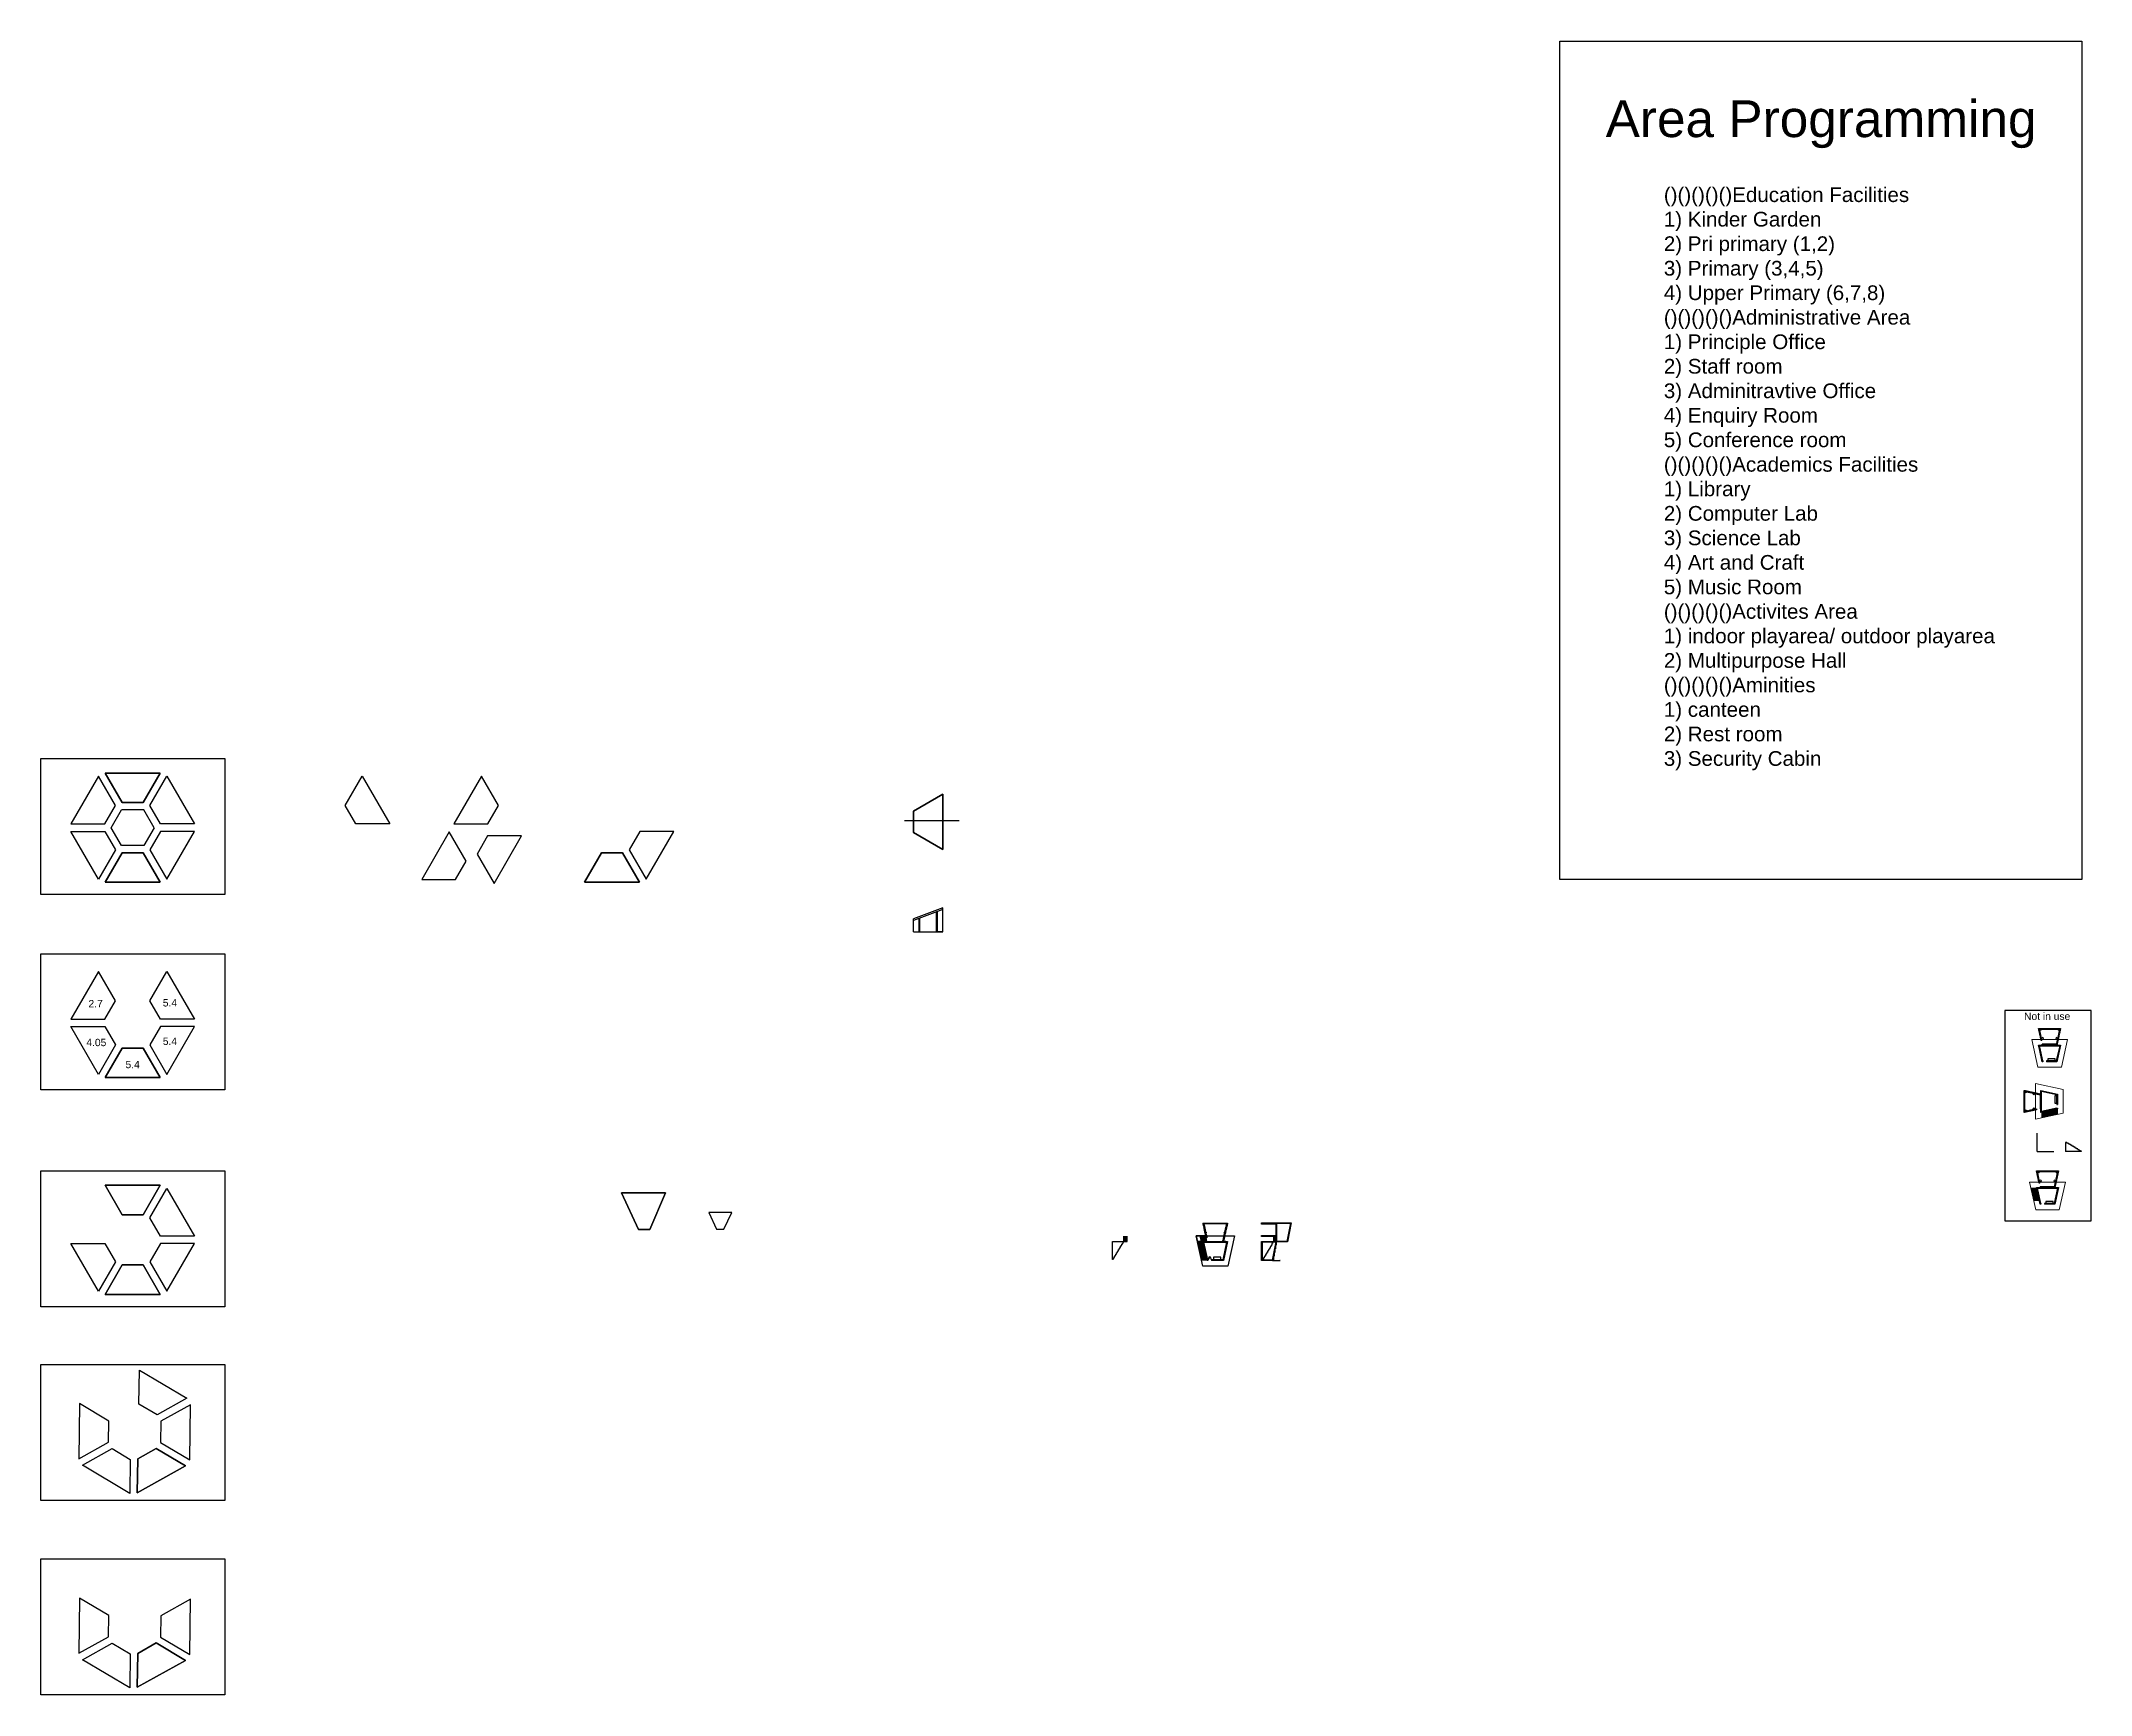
# Model space of a CAD drawing. Header units: millimetres. Extents: x 2699056 to 8562313, y 3604254 to 5198898.
# Drawn here: x 8004617 to 8562313, y 4748989 to 5198898 of the extents above; entities that cross this region are included whole.
import ezdxf

# ---------------------------------------------------------------- set-up
doc = ezdxf.new("R2010")
doc.units = ezdxf.units.MM
doc.header["$LTSCALE"] = 10
doc.header["$MEASUREMENT"] = 0
doc.linetypes.add('ACAD_ISO02W100', pattern=[15, 12, -3])
doc.styles.get("Standard").update_dxf_attribs({"font": 'arial.ttf'})

msp = doc.modelspace()

# ---------------------------------------------------------------- texts
at = {"attachment_point": 1}
for s, width, insert, char_height in [('Area Programming', 132206.67, (8430274, 5182759), 10000), ('()()()()()Education Facilities\\P1) Kinder Garden\\P2) Pri primary (1,2)\\P3) Primary (3,4,5)\\P4) Upper Primary (6,7,8)\\P()()()()()Administrative Area\\P1) Principle Office\\P2) Staff room\\P3) Adminitravtive Office\\P4) Enquiry Room\\P5) Conference room\\P()()()()()Academics Facilities\\P1) Library \\P2) Computer Lab\\P3) Science Lab\\P4) Art and Craft\\P5) Music Room\\P()()()()()Activites Area\\P1) indoor playarea/ outdoor playarea\\P2) Multipurpose Hall\\P()()()()()Aminities\\P1) canteen\\P2) Rest room\\P3) Security Cabin', 343921.98, (8446104, 5159098), 4000), ('2.7', 4229.97, (8017533, 4938038), 2000), ('5.4', 4229.97, (8037760, 4938281), 2000), ('4.05', 4229.97, (8016947, 4927480), 2000), ('5.4', 4229.97, (8037760, 4927819), 2000), ('5.4', 4229.97, (8027611, 4921487), 2000)]:
    msp.add_mtext_dynamic_manual_height_columns(s, width=width, gutter_width=1, heights=[0], dxfattribs=dict(at, insert=insert, char_height=char_height))
at = {"ltscale": 10, "insert": (8544097, 4934623), "char_height": 2000, "attachment_point": 1}
msp.add_mtext_dynamic_manual_height_columns('Not in use', width=14551.21, gutter_width=1, heights=[0], dxfattribs=at)

# ---------------------------------------------------------------- blocks, each defined once
blk = doc.blocks.new('*U36')
for p, q in [((0, 0), (0, -6)), ((40, 0), (40, -6))]:
    blk.add_line(p, q)
blk.add_lwpolyline([(0, 0), (20, 35), (22, 34), (2, -1)], close=True)
blk.add_arc((0, 0), 40, 0, 60)

# ---------------------------------------------------------------- linework, layer by layer
for p, q in [((8022057, 4999743), (8026676, 4991743)), ((8037057, 4999743), (8022057, 4999743)), ((8032438, 4991743), (8037057, 4999743)), ((8026676, 4991743), (8032438, 4991743)), ((8023702, 4984913), (8026490, 4989743)), ((8032624, 4989743), (8026490, 4989743)), ((8035412, 4984913), (8032624, 4989743)), ((8239516, 4986894), (8254399, 4986894)), ((8022057, 4970083), (8026676, 4978083)), ((8026676, 4978083), (8032438, 4978083)), ((8032438, 4978083), (8037057, 4970083)), ((8037057, 4970083), (8022057, 4970083)), ((8249980, 4963115), (8241980, 4960115)), ((8249980, 4962688), (8241980, 4959688)), ((8241980, 4956615), (8241980, 4960115)), ((8243480, 4956615), (8243480, 4960250)), ((8243680, 4956615), (8243680, 4960325)), ((8248280, 4956615), (8248280, 4962050)), ((8248480, 4956615), (8248480, 4962125)), ((8249980, 4956615), (8249980, 4963115)), ((8241980, 4956615), (8249980, 4956615)), ((8241980, 4956615), (8243480, 4956615)), ((8241980, 4956615), (8243480, 4956615)), ((8249980, 4956615), (8248480, 4956615)), ((8548982, 4926992), (8548777, 4926992)), ((8549202, 4925992), (8548998, 4925992)), ((8549199, 4921475), (8549199, 4921260)), ((8550199, 4921460), (8550199, 4921260)), ((8547472, 4908391), (8547472, 4908186)), ((8548472, 4908611), (8548472, 4908407)), ((8550125, 4907771), (8550125, 4906235)), ((8550425, 4907838), (8550425, 4906302)), ((8550725, 4907904), (8550725, 4906368)), ((8551025, 4907970), (8551025, 4906434)), ((8551325, 4908036), (8551325, 4906500)), ((8551625, 4908102), (8551625, 4906566)), ((8551925, 4908169), (8551925, 4906633)), ((8552225, 4908235), (8552225, 4906699)), ((8552525, 4908301), (8552525, 4906765)), ((8552825, 4908367), (8552825, 4906831)), ((8552988, 4908608), (8553203, 4908608)), ((8553003, 4909608), (8553203, 4909608)), ((8553125, 4908433), (8553125, 4906897)), ((8548925, 4907507), (8548925, 4905971)), ((8549225, 4907573), (8549225, 4906037)), ((8549525, 4907639), (8549525, 4906103)), ((8549825, 4907705), (8549825, 4906169)), ((8547542, 4886771), (8546006, 4886771)), ((8547608, 4886471), (8546072, 4886471)), ((8547675, 4886171), (8546138, 4886171)), ((8547741, 4885871), (8546205, 4885871)), ((8547807, 4885571), (8546271, 4885571)), ((8548426, 4888224), (8548221, 4888224)), ((8548647, 4887224), (8548442, 4887224)), ((8547873, 4885271), (8546337, 4885271)), ((8547939, 4884971), (8546403, 4884971)), ((8548006, 4884671), (8546469, 4884671)), ((8548072, 4884371), (8546536, 4884371)), ((8548138, 4884071), (8546602, 4884071)), ((8548204, 4883771), (8546668, 4883771)), ((8548278, 4883471), (8546734, 4883471)), ((8548644, 4882708), (8548644, 4882493)), ((8549644, 4882693), (8549644, 4882493))]:
    msp.add_line(p, q)
at = {"ltscale": 100}
for p, q in [((8547672, 4896799), (8547672, 4901799)), ((8547672, 4896799), (8552203, 4896799)), ((8555413, 4899319), (8555413, 4896799)), ((8559613, 4896799), (8555413, 4896799)), ((8558713, 4897339), (8559013, 4897339)), ((8559013, 4897339), (8559013, 4897159)), ((8559013, 4897159), (8559313, 4897159)), ((8559313, 4897159), (8559313, 4896979)), ((8559313, 4896979), (8559613, 4896979)), ((8559613, 4896979), (8559613, 4896799)), ((8340681, 4877426), (8344681, 4877426)), ((8340681, 4872351), (8340681, 4877426)), ((8340806, 4877301), (8344530, 4877301)), ((8340806, 4872351), (8340806, 4877301)), ((8344530, 4877301), (8343578, 4872351)), ((8344681, 4877426), (8343681, 4872226)), ((8296123, 4867432), (8296123, 4872332)), ((8296123, 4872332), (8300123, 4872332)), ((8320724, 4872332), (8319239, 4872332)), ((8320790, 4872032), (8319305, 4872032)), ((8320856, 4871732), (8319371, 4871732)), ((8320923, 4871432), (8319438, 4871432)), ((8320989, 4871132), (8319504, 4871132)), ((8321055, 4870832), (8319570, 4870832)), ((8321121, 4870532), (8319636, 4870532)), ((8321187, 4870232), (8319702, 4870232)), ((8321254, 4869932), (8319769, 4869932)), ((8321320, 4869632), (8319835, 4869632)), ((8321386, 4869332), (8319901, 4869332)), ((8320291, 4872332), (8319967, 4873801)), ((8321452, 4869032), (8319967, 4869032)), ((8321518, 4868732), (8320033, 4868732)), ((8320598, 4872332), (8320274, 4873801)), ((8320902, 4872351), (8320582, 4873801)), ((8321209, 4872351), (8320889, 4873801)), ((8321516, 4872351), (8321196, 4873801)), ((8321823, 4872351), (8321492, 4873851)), ((8336806, 4872376), (8336806, 4867276)), ((8336806, 4872376), (8340806, 4872376)), ((8339866, 4872376), (8340046, 4872376)), ((8340046, 4872376), (8340046, 4873701)), ((8340297, 4869351), (8340104, 4869351)), ((8340104, 4869351), (8340104, 4868351)), ((8340226, 4872376), (8340226, 4873701)), ((8340489, 4870351), (8340297, 4870351)), ((8340297, 4870351), (8340297, 4869351)), ((8340406, 4872376), (8340406, 4873701)), ((8340681, 4871351), (8340489, 4871351)), ((8340489, 4871351), (8340489, 4870351)), ((8340586, 4872376), (8340586, 4873701)), ((8343681, 4872226), (8340657, 4872226)), ((8340681, 4872226), (8340681, 4871351)), ((8343578, 4872351), (8340806, 4872351)), ((8296303, 4867432), (8296123, 4867432)), ((8321585, 4868432), (8320100, 4868432)), ((8321651, 4868132), (8320166, 4868132)), ((8321717, 4867832), (8320232, 4867832)), ((8321783, 4867532), (8320298, 4867532)), ((8321849, 4867232), (8320313, 4867232)), ((8321867, 4867151), (8321783, 4867532)), ((8339681, 4867201), (8341681, 4867201)), ((8339681, 4867151), (8341681, 4867151)), ((8340104, 4868351), (8339912, 4868351)), ((8339912, 4868351), (8339912, 4867201))]:
    msp.add_line(p, q, dxfattribs=at)
at = {"ltscale": 10}
for p, q in [((8299183, 4872332), (8299183, 4873801)), ((8299363, 4872332), (8299363, 4873801)), ((8299543, 4872332), (8299543, 4873801)), ((8299723, 4872332), (8299723, 4873801)), ((8299903, 4872332), (8299903, 4873801)), ((8300083, 4872332), (8300083, 4873801)), ((8321516, 4872351), (8321516, 4872151)), ((8323016, 4872276), (8321516, 4872276)), ((8323016, 4872226), (8321516, 4872226)), ((8323016, 4872351), (8323016, 4872151)), ((8325124, 4872351), (8325124, 4872151)), ((8325124, 4872276), (8326624, 4872276)), ((8325124, 4872226), (8326624, 4872226)), ((8326624, 4872351), (8326624, 4872151)), ((8322028, 4867351), (8322028, 4867151)), ((8323028, 4867351), (8323028, 4867151)), ((8325690, 4867351), (8325690, 4867151)), ((8326112, 4867251), (8325690, 4867251)), ((8326112, 4867351), (8326112, 4867151))]:
    msp.add_line(p, q, dxfattribs=at)
for points in [[(8417786, 5198898), (8559851, 5198898), (8559851, 4970860), (8417786, 4970860)], [(8004617, 4966722), (8004617, 5003722), (8054617, 5003722), (8054617, 4966722)], [(8024851, 4990903), (8020232, 4998903), (8012732, 4985913), (8021970, 4985913)], [(8032438, 4991743), (8026676, 4991743), (8022057, 4999743), (8037057, 4999743)], [(8034263, 4990903), (8038882, 4998903), (8046382, 4985913), (8037144, 4985913)], [(8090259, 4985913), (8087378, 4990903), (8091997, 4998903), (8099497, 4985913)], [(8126154, 4985913), (8129035, 4990903), (8124416, 4998903), (8116916, 4985913)], [(8249980, 4994006), (8241980, 4989387), (8241980, 4983625), (8249980, 4979006)], [(8249980, 4979006), (8241980, 4983625), (8241980, 4989387), (8249980, 4994006)], [(8021970, 4983913), (8024851, 4978923), (8020232, 4970923), (8012732, 4983913)], [(8037144, 4983913), (8034263, 4978923), (8038882, 4970923), (8046382, 4983913)], [(8117422, 4970788), (8120303, 4975779), (8115684, 4983779), (8108184, 4970788)], [(8135360, 4982720), (8126123, 4982720), (8123241, 4977730), (8127860, 4969730)], [(8176762, 4983913), (8167524, 4983913), (8164643, 4978923), (8169262, 4970923)], [(8032438, 4978083), (8026676, 4978083), (8022057, 4970083), (8037057, 4970083)], [(8152437, 4970083), (8157056, 4978083), (8162818, 4978083), (8167437, 4970083)], [(8167437, 4970083), (8162818, 4978083), (8157056, 4978083), (8152437, 4970083)], [(8004617, 4913612), (8004617, 4950612), (8054617, 4950612), (8054617, 4913612)], [(8021970, 4932803), (8024851, 4937793), (8020232, 4945793), (8012732, 4932803)], [(8037144, 4932803), (8034263, 4937793), (8038882, 4945793), (8046382, 4932803)], [(8012732, 4930803), (8021970, 4930803), (8024851, 4925812), (8020232, 4917812)], [(8046382, 4930803), (8037144, 4930803), (8034263, 4925812), (8038882, 4917812)], [(8022057, 4916973), (8026676, 4924973), (8032438, 4924973), (8037057, 4916973)], [(8037057, 4916973), (8032438, 4924973), (8026676, 4924973), (8022057, 4916973)], [(8004617, 4854604), (8004617, 4891604), (8054617, 4891604), (8054617, 4854604)], [(8022057, 4887625), (8026676, 4879625), (8032438, 4879625), (8037057, 4887625)], [(8037057, 4887625), (8032438, 4879625), (8026676, 4879625), (8022057, 4887625)], [(8037144, 4873795), (8034263, 4878786), (8038882, 4886786), (8046382, 4873795)], [(8162505, 4885625), (8167124, 4875625), (8170221, 4875625), (8174505, 4885625)], [(8174505, 4885625), (8170221, 4875625), (8167124, 4875625), (8162505, 4885625)], [(8190417, 4875714), (8192530, 4880246), (8186304, 4880246), (8188417, 4875714)], [(8012732, 4871795), (8021970, 4871795), (8024851, 4866805), (8020232, 4858805)], [(8046382, 4871795), (8037144, 4871795), (8034263, 4866805), (8038882, 4858805)], [(8022057, 4857966), (8026676, 4865966), (8032438, 4865966), (8037057, 4857966)], [(8037057, 4857966), (8032438, 4865966), (8026676, 4865966), (8022057, 4857966)], [(8004617, 4801895), (8004617, 4838895), (8054617, 4838895), (8054617, 4801895)], [(8036220, 4825175), (8031267, 4828119), (8031384, 4837356), (8044278, 4829692)], [(8022984, 4817754), (8023057, 4823516), (8015116, 4828236), (8014926, 4813237)], [(8045256, 4827947), (8037198, 4823430), (8037125, 4817668), (8045066, 4812948)], [(8015904, 4811492), (8023962, 4816010), (8028915, 4813065), (8028799, 4803829)], [(8030801, 4803989), (8030918, 4813226), (8035944, 4816044), (8043885, 4811324)], [(8043885, 4811324), (8035944, 4816044), (8030918, 4813226), (8030801, 4803989)], [(8004617, 4748989), (8004617, 4785989), (8054617, 4785989), (8054617, 4748989)], [(8022984, 4764847), (8023057, 4770609), (8015116, 4775329), (8014926, 4760330)], [(8045256, 4775041), (8037198, 4770523), (8037125, 4764761), (8045066, 4760042)], [(8015904, 4758586), (8023962, 4763103), (8028915, 4760159), (8028799, 4750922)], [(8030801, 4751082), (8030918, 4760319), (8035944, 4763137), (8043885, 4758417)], [(8043885, 4758417), (8035944, 4763137), (8030918, 4760319), (8030801, 4751082)]]:
    msp.add_lwpolyline(points, close=True)
for points in [[(8035412, 4984913), (8032624, 4980083), (8026490, 4980083), (8023702, 4984913)], [(8548363, 4924338), (8548042, 4925792), (8554042, 4925792), (8553042, 4921260), (8550199, 4921260)], [(8549199, 4921475), (8548558, 4924381), (8548291, 4925592), (8553793, 4925592), (8552881, 4921460), (8550199, 4921460)], [(8549199, 4921260), (8549042, 4921260), (8548363, 4924338)], [(8550125, 4907771), (8548672, 4907451), (8548672, 4913451), (8553203, 4912451), (8553203, 4909608)], [(8552988, 4908608), (8550082, 4907967), (8548872, 4907700), (8548872, 4913202), (8553003, 4912290), (8553003, 4909608)], [(8553203, 4908608), (8553203, 4908451), (8550125, 4907771)], [(8548221, 4888224), (8547486, 4891556), (8553486, 4891556), (8552486, 4887024), (8548486, 4887024), (8548442, 4887224)], [(8548426, 4888224), (8547735, 4891356), (8553237, 4891356), (8552326, 4887224), (8548647, 4887224)], [(8547807, 4885571), (8547486, 4887024), (8553486, 4887024), (8552486, 4882493), (8549644, 4882493)], [(8548644, 4882708), (8548002, 4885614), (8547735, 4886824), (8553237, 4886824), (8552326, 4882693), (8549644, 4882693)], [(8548644, 4882493), (8548486, 4882493), (8547807, 4885571)]]:
    msp.add_lwpolyline(points)
for points in [[(8562313, 4935184), (8538913, 4935184), (8538913, 4877943), (8562313, 4877943)], [(8323570, 4867351), (8325570, 4867351), (8325570, 4868051), (8323570, 4868051)]]:
    msp.add_lwpolyline(points, close=True, dxfattribs=at)
at = {"linetype": 'ACAD_ISO02W100'}
for points in [[(8548777, 4926992), (8548042, 4930323), (8554042, 4930323), (8553042, 4925792), (8549042, 4925792), (8548998, 4925992)], [(8548982, 4926992), (8548291, 4930123), (8553793, 4930123), (8552881, 4925992), (8549202, 4925992)], [(8547472, 4908186), (8544140, 4907451), (8544140, 4913451), (8548672, 4912451), (8548672, 4908451), (8548472, 4908407)], [(8547472, 4908391), (8544340, 4907700), (8544340, 4913202), (8548472, 4912290), (8548472, 4908611)], [(8326112, 4872351), (8327171, 4877151), (8320969, 4877151), (8321807, 4873351), (8321602, 4873351), (8320720, 4877351), (8327420, 4877351), (8326316, 4872351), (8326112, 4872351)]]:
    msp.add_lwpolyline(points, dxfattribs=at)
at = {"lineweight": 5}
for points in [[(8547837, 4919760), (8546175, 4927292), (8555909, 4927292), (8554247, 4919760)], [(8554703, 4907246), (8547172, 4905584), (8547172, 4915318), (8554703, 4913656)], [(8547281, 4880993), (8545619, 4888524), (8555353, 4888524), (8553691, 4880993)]]:
    msp.add_lwpolyline(points, close=True, dxfattribs=at)
at = {"ltscale": 100}
for points in [[(8550540, 4921460), (8552540, 4921460), (8552540, 4921998), (8550540, 4921998)], [(8553003, 4909949), (8553003, 4911949), (8552465, 4911949), (8552465, 4909949)], [(8549985, 4882693), (8551985, 4882693), (8551985, 4883230), (8549985, 4883230)], [(8340681, 4877404), (8340681, 4877104), (8336681, 4877104), (8336681, 4877404)], [(8327477, 4865651), (8320662, 4865651), (8318853, 4873851), (8329287, 4873851)], [(8340681, 4874001), (8340681, 4873701), (8336681, 4873701), (8336681, 4874001)], [(8336806, 4872226), (8340530, 4872226), (8339578, 4867276), (8336806, 4867276)]]:
    msp.add_lwpolyline(points, close=True, dxfattribs=at)
for points in [[(8558713, 4897339), (8558713, 4897519), (8558413, 4897519), (8558413, 4897699), (8558113, 4897699), (8558113, 4897879), (8557813, 4897879), (8557813, 4898059), (8557513, 4898059), (8557513, 4898239), (8557213, 4898239), (8557213, 4898419), (8556913, 4898419), (8556913, 4898599), (8556613, 4898599), (8556613, 4898779), (8556313, 4898779), (8556313, 4898959), (8556013, 4898959), (8556013, 4899139), (8555713, 4899139), (8555713, 4899319), (8555413, 4899319)], [(8296303, 4867432), (8296303, 4867732), (8296483, 4867732), (8296483, 4868032), (8296663, 4868032), (8296663, 4868332), (8296843, 4868332), (8296843, 4868632), (8297023, 4868632), (8297023, 4868932), (8297203, 4868932), (8297203, 4869232), (8297383, 4869232), (8297383, 4869532), (8297563, 4869532), (8297563, 4869832), (8297743, 4869832), (8297743, 4870132), (8297923, 4870132), (8297923, 4870432), (8298103, 4870432), (8298103, 4870732), (8298283, 4870732), (8298283, 4871032), (8298463, 4871032), (8298463, 4871332), (8298643, 4871332), (8298643, 4871632), (8298823, 4871632), (8298823, 4871932), (8299003, 4871932), (8299003, 4872232), (8299183, 4872232), (8299183, 4872332)], [(8322028, 4867151), (8321867, 4867151), (8320720, 4872351), (8321823, 4872351), (8326316, 4872351), (8327420, 4872351), (8326272, 4867151)], [(8322028, 4867351), (8320969, 4872151), (8327171, 4872151), (8326112, 4867351), (8323028, 4867351)], [(8340657, 4872226), (8339681, 4867151), (8336681, 4867151), (8336681, 4872351), (8340681, 4872351)], [(8339866, 4872376), (8339866, 4872076), (8339686, 4872076), (8339686, 4871776), (8339506, 4871776), (8339506, 4871476), (8339326, 4871476), (8339326, 4871176), (8339146, 4871176), (8339146, 4870876), (8338966, 4870876), (8338966, 4870576), (8338786, 4870576), (8338786, 4870276), (8338606, 4870276), (8338606, 4869976), (8338426, 4869976), (8338426, 4869676), (8338246, 4869676), (8338246, 4869376), (8338066, 4869376), (8338066, 4869076), (8337886, 4869076), (8337886, 4868776), (8337706, 4868776), (8337706, 4868476), (8337526, 4868476), (8337526, 4868176), (8337346, 4868176), (8337346, 4867876), (8337166, 4867876), (8337166, 4867576), (8336986, 4867576), (8336986, 4867276), (8336806, 4867276)], [(8326272, 4867151), (8323028, 4867151)]]:
    msp.add_lwpolyline(points, dxfattribs=at)
at = {"ltscale": 10}
for points in [[(8321492, 4873851), (8318853, 4873851), (8320313, 4867232)], [(8321503, 4873801), (8318915, 4873801), (8320364, 4867232)]]:
    msp.add_lwpolyline(points, dxfattribs=at)
for centre in [(8548423, 4930016), (8553661, 4930016), (8548970, 4927599), (8553113, 4927599), (8544447, 4913070), (8544447, 4907832), (8546864, 4912522), (8546864, 4908379), (8547867, 4891249), (8553105, 4891249), (8548415, 4888831), (8552558, 4888831)]:
    msp.add_circle(centre, 300)
at = {"ltscale": 100}
for centre in [(8320908, 4877199), (8321450, 4874740), (8326690, 4874740), (8327232, 4877199)]:
    msp.add_circle(centre, 151, dxfattribs=at)
msp.add_arc((8341681, 4867176), 25, 270, 90, dxfattribs=at)
for p in [(8321586, 4872351), (8326884, 4872351), (8321675, 4868023), (8326394, 4867701)]:
    msp.add_point(p)

# ---------------------------------------------------------------- block references
at = {"xscale": 25, "yscale": 25, "zscale": 25}
msp.add_blockref('*U36', (8322028, 4867348), dxfattribs=at)

msp.set_redraw_order([(e.dxf.handle, doc.entitydb.next_handle()) for e in msp.query("TEXT MTEXT ATTDEF DIMENSION ARC_DIMENSION")])  # texts and dimensions are drawn at this point

doc.saveas('drawing.dxf')
